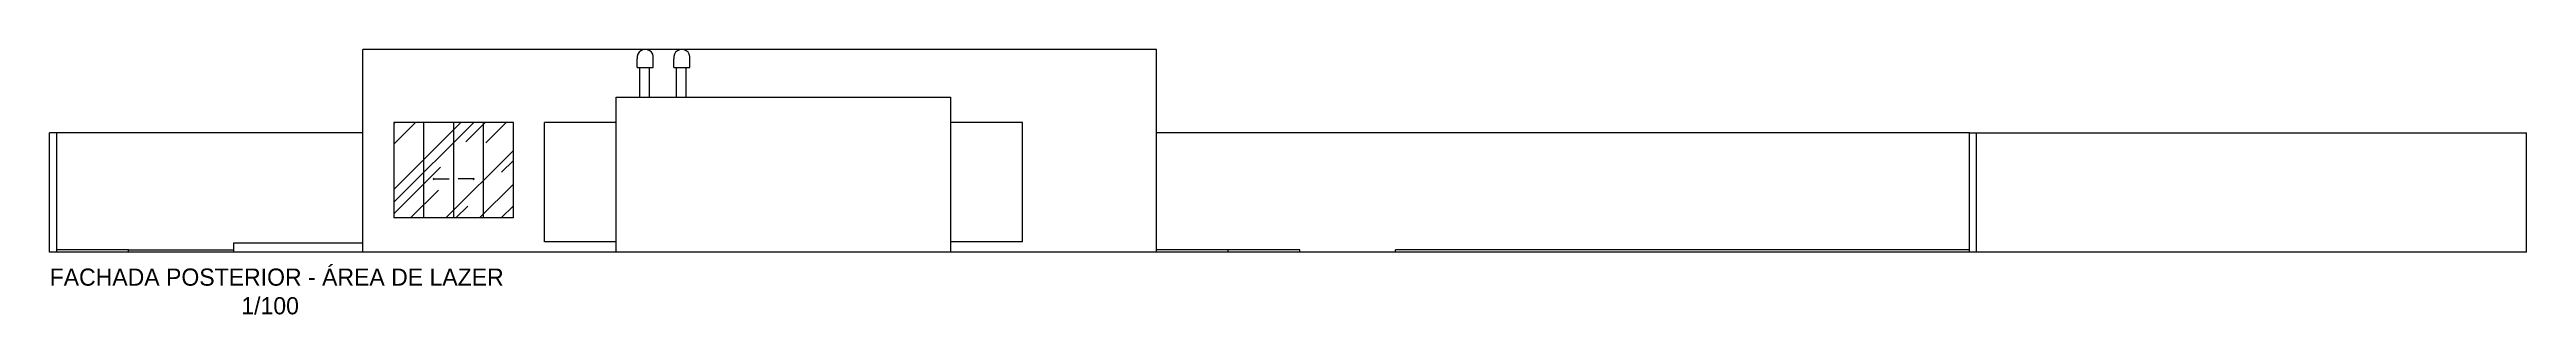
# Model space of a CAD drawing. Header units: feet. Extents: x 1734 to 1931, y 883 to 1088.
# Drawn here: x 1879.6 to 1931.4, y 929 to 934.6 of the extents above; entities that cross this region are included whole.
import ezdxf

# ---------------------------------------------------------------- set-up
doc = ezdxf.new("R2010")
doc.units = ezdxf.units.FT
doc.header["$LTSCALE"] = 0.3
doc.header["$MEASUREMENT"] = 0
doc.layers.get('0').update_dxf_attribs({"linetype": 'CONTINUOUS'})
doc.layers.get('Defpoints').update_dxf_attribs({"linetype": 'CONTINUOUS'})
for name, color, linetype in [('1', 1, 'CONTINUOUS'), ('2', 44, 'CONTINUOUS'), ('3', 3, 'CONTINUOUS'), ('4', 4, 'CONTINUOUS'), ('5', 5, 'CONTINUOUS'), ('Cotas', 1, 'CONTINUOUS'), ('Texto', 44, 'CONTINUOUS')]:
    doc.layers.add(name, color=color, linetype=linetype)
doc.styles.add('style1', font='GOTHIC.TTF')
doc.dimstyles.new('ESC-100', dxfattribs={"dimtxt": 0.16, "dimasz": 0.04, "dimexe": 0.06, "dimexo": 0.15, "dimgap": 0.02, "dimtad": 1, "dimzin": 4, "dimdsep": 46, "dimtxsty": 'style1', "dimblk": 'OBLIQUE', "dimcen": 0.01, "dimdle": 0.04, "dimclrd": 14, "dimclre": 14, "dimclrt": 2, "dimazin": 0, "dimtfac": 1, "dimtix": 1, "dimtmove": 2, "dimatfit": 0, "dimldrblk": 'OPEN90', "dimfxl": 1, "dimtolj": 1, "dimtzin": 4, "dimlwd": -1, "dimlwe": -1, "dimarcsym": 0})

# ---------------------------------------------------------------- blocks, each defined once
blk = doc.blocks.new('_Open90')
at = {"color": 0, "linetype": 'ByBlock', "lineweight": -2}
for p, q in [((0, 0), (-1, 0)), ((-0.5, 0.5), (0, 0)), ((0, 0), (-0.5, -0.5))]:
    blk.add_line(p, q, dxfattribs=at)

msp = doc.modelspace()

# ---------------------------------------------------------------- hatches: boundary and pattern name
at = {"layer": 'Cotas'}
h = msp.add_hatch(dxfattribs=at)
h.set_pattern_fill('AR-RROOF,_O', color=256, angle=315)
h.set_pattern_definition([(225, (1889.2813, 931.0303), (-2.26274, -0.84853), [15, -2, 5, -1]), (225, (1887.9873, 930.4434), (-0.23335, 1.64756), [3, -0.33, 6, -0.75]), (225, (1888.3267, 931.2778), (-4.15072, -3.2032), [8, -1.4, 4, -1])])
h.paths.add_polyline_path([(1888.656, 931.03), (1889.281, 931.03), (1889.281, 933.03), (1888.656, 933.03)])
h.paths.add_polyline_path([(1888.656, 933.03), (1888.031, 933.03), (1888.031, 931.03), (1888.656, 931.03)])
h.paths.add_polyline_path([(1887.406, 931.03), (1888.031, 931.03), (1888.031, 933.03), (1887.406, 933.03)])
h.paths.add_polyline_path([(1887.406, 933.03), (1886.781, 933.03), (1886.781, 931.03), (1887.406, 931.03)])

# ---------------------------------------------------------------- linework, layer by layer
at = {"layer": '1', "linetype": 'Continuous'}
for p, q in [((1891.87, 934.185), (1891.87, 934.365)), ((1891.87, 934.185), (1892.208, 934.185)), ((1891.927, 933.56), (1891.927, 934.185)), ((1892.127, 933.56), (1892.127, 934.185)), ((1892.208, 934.185), (1892.208, 934.365)), ((1892.636, 934.185), (1892.636, 934.365)), ((1892.636, 934.185), (1892.974, 934.185)), ((1892.693, 933.56), (1892.693, 934.185)), ((1892.893, 933.56), (1892.893, 934.185)), ((1892.974, 934.185), (1892.974, 934.365)), ((1887.406, 931.03), (1887.406, 933.03)), ((1888.031, 933.03), (1888.031, 931.03)), ((1888.656, 931.03), (1888.656, 933.03)), ((1919.881, 932.81), (1931.381, 932.81)), ((1931.381, 930.31), (1931.381, 932.81)), ((1881.231, 930.36), (1883.431, 930.36)), ((1904.231, 930.36), (1902.731, 930.36))]:
    msp.add_line(p, q, dxfattribs=at)
at = {"layer": '1', "color": 8, "linetype": 'Continuous'}
for p, q in [((1886.131, 932.81), (1879.731, 932.81)), ((1919.731, 932.81), (1902.731, 932.81))]:
    msp.add_line(p, q, dxfattribs=at)
at = {"layer": '1', "linetype": 'Continuous'}
for centre in [(1892.039, 934.39), (1892.805, 934.39)]:
    msp.add_arc(centre, 0.171, 351.3633, 188.6367, dxfattribs=at)
at = {"layer": '2'}
for p, q in [((1886.131, 930.5), (1883.431, 930.5)), ((1883.431, 930.5), (1883.431, 930.31))]:
    msp.add_line(p, q, dxfattribs=at)
at = {"layer": '3'}
for p, q in [((1902.731, 934.56), (1886.131, 934.56)), ((1886.131, 930.31), (1886.131, 934.56)), ((1902.731, 930.31), (1902.731, 934.56)), ((1889.281, 933.03), (1886.781, 933.03)), ((1886.781, 933.03), (1886.781, 931.03)), ((1889.281, 931.03), (1889.281, 933.03)), ((1891.431, 933.03), (1889.931, 933.03)), ((1889.931, 930.53), (1889.931, 933.03)), ((1899.931, 933.03), (1898.431, 933.03)), ((1899.931, 930.53), (1899.931, 933.03)), ((1889.281, 931.03), (1886.781, 931.03)), ((1891.431, 930.53), (1889.931, 930.53)), ((1899.931, 930.53), (1898.431, 930.53))]:
    msp.add_line(p, q, dxfattribs=at)
at = {"layer": '4', "linetype": 'Continuous'}
for p, q in [((1891.431, 930.31), (1891.431, 933.56)), ((1891.431, 933.56), (1898.431, 933.56)), ((1898.431, 930.31), (1898.431, 933.56))]:
    msp.add_line(p, q, dxfattribs=at)
at = {"layer": '5', "linetype": 'Continuous'}
for p, q in [((1879.581, 930.31), (1879.581, 932.81)), ((1879.731, 932.81), (1879.581, 932.81)), ((1879.731, 930.31), (1879.731, 932.81)), ((1919.731, 930.31), (1919.731, 932.81)), ((1919.731, 932.81), (1919.881, 932.81)), ((1919.881, 930.31), (1919.881, 932.81)), ((1881.231, 930.36), (1879.731, 930.36)), ((1881.231, 930.31), (1881.231, 930.36)), ((1905.731, 930.36), (1904.231, 930.36)), ((1904.231, 930.31), (1904.231, 930.36)), ((1905.731, 930.31), (1905.731, 930.36)), ((1919.731, 930.36), (1907.731, 930.36)), ((1907.731, 930.31), (1907.731, 930.36)), ((1931.381, 930.31), (1879.581, 930.31))]:
    msp.add_line(p, q, dxfattribs=at)

# ---------------------------------------------------------------- texts
at = {"layer": 'Texto', "insert": (1876.682, 930.303), "char_height": 0.1, "width": 15.06271, "attachment_point": 1, "style": 'style1'}
msp.add_mtext('\\pi7.53136;\\P\\P\\pi2.90153;{\\H3.6x;FACHADA POSTERIOR - ÁREA DE LAZER\\P\\pi6.90998;1/100}', dxfattribs=at)

# ---------------------------------------------------------------- leaders
at = {"layer": 'Defpoints', "linetype": 'Continuous'}
for points in [[(1887.604, 931.846), (1887.938, 931.846)], [(1888.459, 931.846), (1888.124, 931.846)]]:
    msp.add_leader(points, dimstyle='ESC-100', override={"dimgap": 0.02, "dimtad": 0}, dxfattribs=at)

doc.saveas('drawing.dxf')
